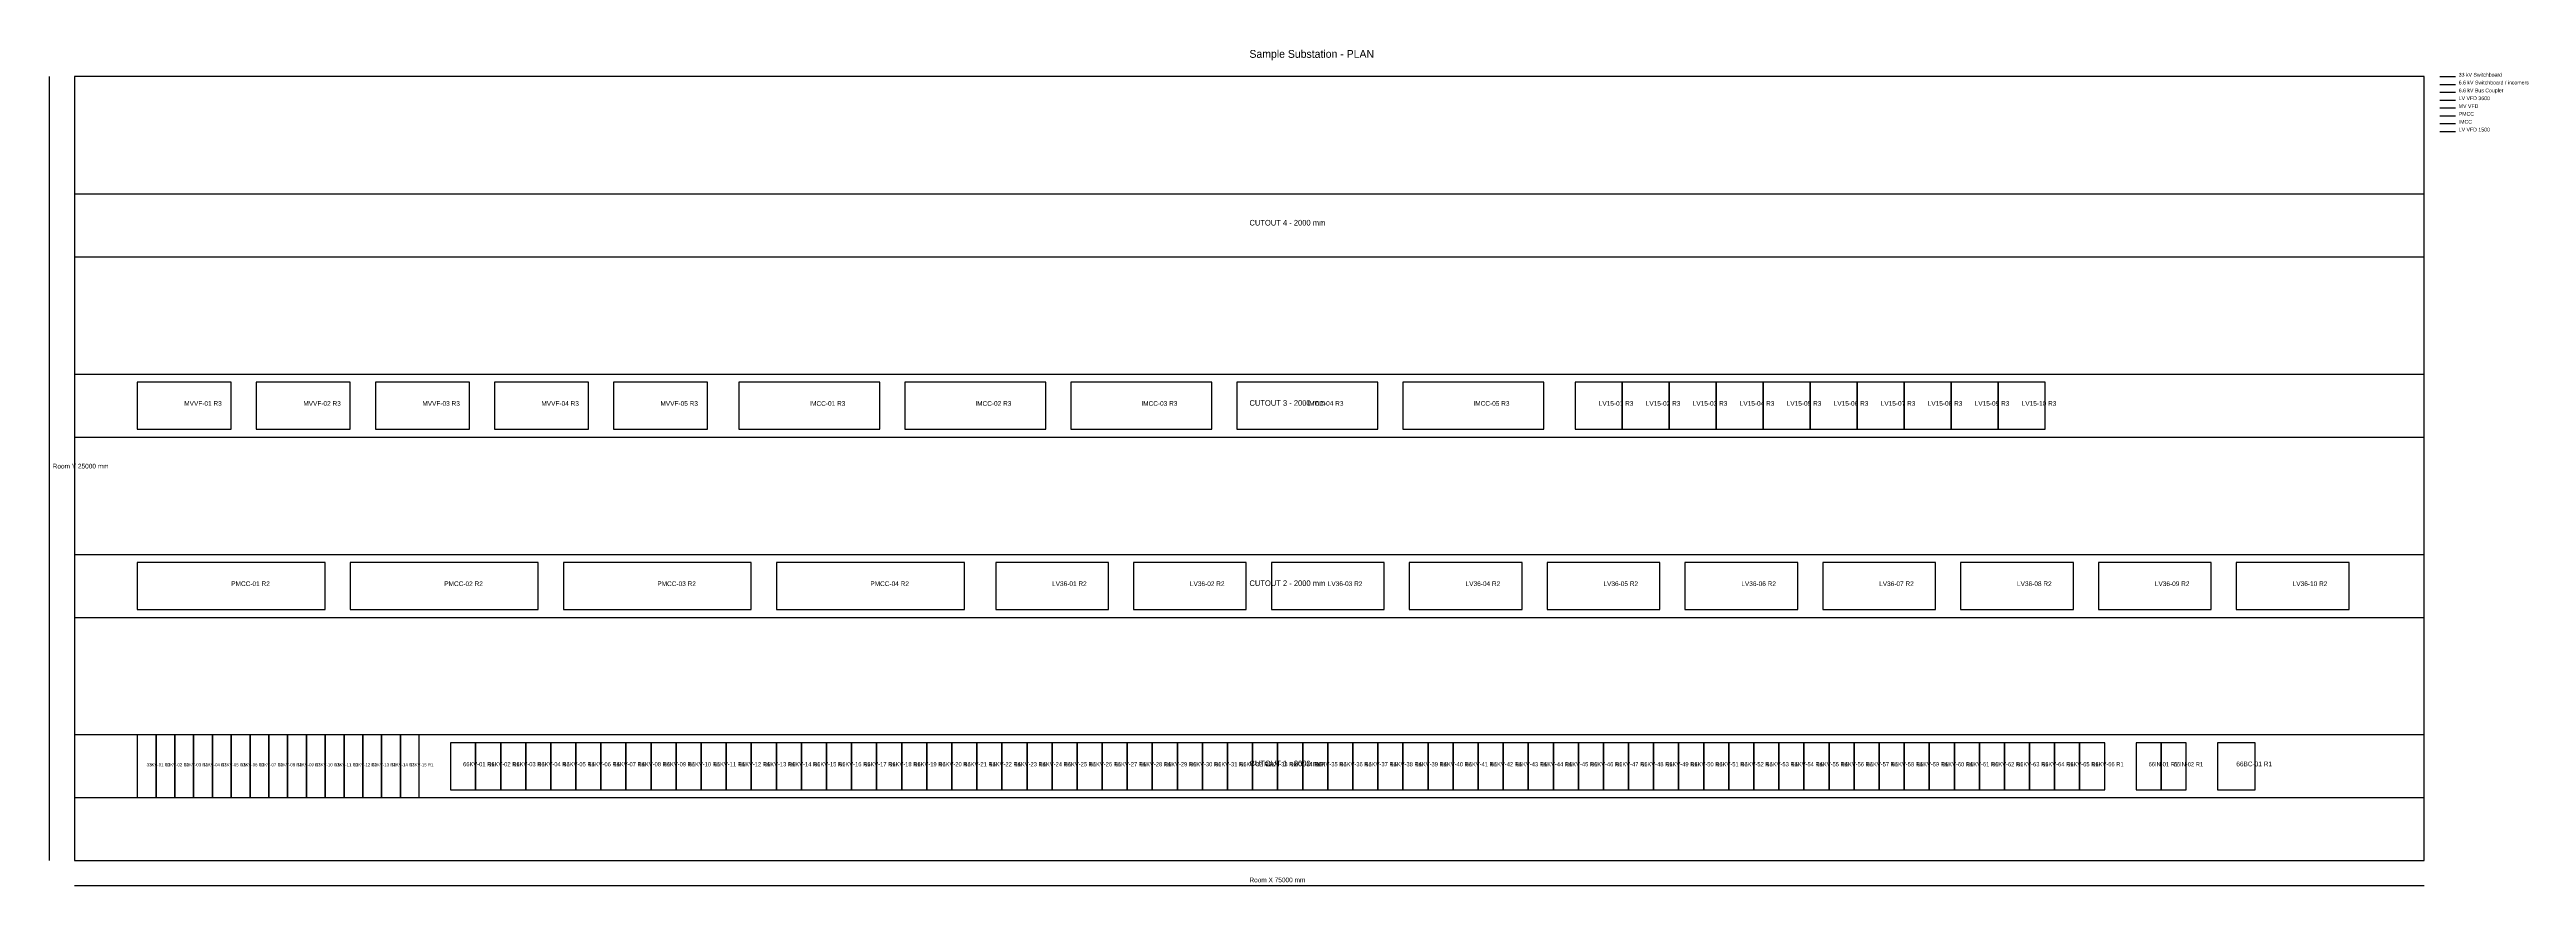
# Model space of a CAD drawing. Extents: x -800 to 78261, y -800 to 25863.
import ezdxf

# ---------------------------------------------------------------- set-up
doc = ezdxf.new("R2010")
doc.units = 0
for name, color, linetype in [('CAT_33KV', 6, 'CONTINUOUS'), ('CAT_66BC', 1, 'CONTINUOUS'), ('CAT_66KV', 5, 'CONTINUOUS'), ('CAT_IMCC', 200, 'CONTINUOUS'), ('CAT_LV15', 2, 'CONTINUOUS'), ('CAT_LV36', 3, 'CONTINUOUS'), ('CAT_MV', 30, 'CONTINUOUS'), ('CAT_PMCC', 210, 'CONTINUOUS'), ('CUTOUT', 30, 'CONTINUOUS'), ('DIMENSION', 7, 'CONTINUOUS'), ('TEXT', 7, 'CONTINUOUS'), ('WALL', 7, 'CONTINUOUS')]:
    doc.layers.add(name, color=color, linetype=linetype)

msp = doc.modelspace()

# ---------------------------------------------------------------- linework, layer by layer
at = {"layer": 'CAT_33KV'}
for p, q in [((75500, 25000), (76000, 25000)), ((2600, 4000), (2000, 4000)), ((2000, 4000), (2000, 2000)), ((2600, 2000), (2600, 4000)), ((3200, 4000), (2600, 4000)), ((2600, 4000), (2600, 2000)), ((3200, 2000), (3200, 4000)), ((3800, 4000), (3200, 4000)), ((3200, 4000), (3200, 2000)), ((3800, 2000), (3800, 4000)), ((4400, 4000), (3800, 4000)), ((3800, 4000), (3800, 2000)), ((4400, 2000), (4400, 4000)), ((5000, 4000), (4400, 4000)), ((4400, 4000), (4400, 2000)), ((5000, 2000), (5000, 4000)), ((5600, 4000), (5000, 4000)), ((5000, 4000), (5000, 2000)), ((5600, 2000), (5600, 4000)), ((6200, 4000), (5600, 4000)), ((5600, 4000), (5600, 2000)), ((6200, 2000), (6200, 4000)), ((6800, 4000), (6200, 4000)), ((6200, 4000), (6200, 2000)), ((6800, 2000), (6800, 4000)), ((7400, 4000), (6800, 4000)), ((6800, 4000), (6800, 2000)), ((7400, 2000), (7400, 4000)), ((8000, 4000), (7400, 4000)), ((7400, 4000), (7400, 2000)), ((8000, 2000), (8000, 4000)), ((8600, 4000), (8000, 4000)), ((8000, 4000), (8000, 2000)), ((8600, 2000), (8600, 4000)), ((9200, 4000), (8600, 4000)), ((8600, 4000), (8600, 2000)), ((9200, 2000), (9200, 4000)), ((9800, 4000), (9200, 4000)), ((9200, 4000), (9200, 2000)), ((9800, 2000), (9800, 4000)), ((10400, 4000), (9800, 4000)), ((9800, 4000), (9800, 2000)), ((10400, 2000), (10400, 4000)), ((11000, 4000), (10400, 4000)), ((10400, 4000), (10400, 2000)), ((11000, 2000), (11000, 4000)), ((2000, 2000), (2600, 2000)), ((2600, 2000), (3200, 2000)), ((3200, 2000), (3800, 2000)), ((3800, 2000), (4400, 2000)), ((4400, 2000), (5000, 2000)), ((5000, 2000), (5600, 2000)), ((5600, 2000), (6200, 2000)), ((6200, 2000), (6800, 2000)), ((6800, 2000), (7400, 2000)), ((7400, 2000), (8000, 2000)), ((8000, 2000), (8600, 2000)), ((8600, 2000), (9200, 2000)), ((9200, 2000), (9800, 2000)), ((9800, 2000), (10400, 2000)), ((10400, 2000), (11000, 2000))]:
    msp.add_line(p, q, dxfattribs=at)
at = {"layer": 'CAT_66BC'}
for p, q in [((75500, 24500), (76000, 24500)), ((69600, 3750), (68400, 3750)), ((68400, 3750), (68400, 2250)), ((69600, 2250), (69600, 3750)), ((68400, 2250), (69600, 2250))]:
    msp.add_line(p, q, dxfattribs=at)
at = {"layer": 'CAT_66KV'}
for p, q in [((75500, 24750), (76000, 24750)), ((12800, 3750), (12000, 3750)), ((12000, 3750), (12000, 2250)), ((12800, 2250), (12800, 3750)), ((13600, 3750), (12800, 3750)), ((12800, 3750), (12800, 2250)), ((13600, 2250), (13600, 3750)), ((14400, 3750), (13600, 3750)), ((13600, 3750), (13600, 2250)), ((14400, 2250), (14400, 3750)), ((15200, 3750), (14400, 3750)), ((14400, 3750), (14400, 2250)), ((15200, 2250), (15200, 3750)), ((16000, 3750), (15200, 3750)), ((15200, 3750), (15200, 2250)), ((16000, 2250), (16000, 3750)), ((16800, 3750), (16000, 3750)), ((16000, 3750), (16000, 2250)), ((16800, 2250), (16800, 3750)), ((17600, 3750), (16800, 3750)), ((16800, 3750), (16800, 2250)), ((17600, 2250), (17600, 3750)), ((18400, 3750), (17600, 3750)), ((17600, 3750), (17600, 2250)), ((18400, 2250), (18400, 3750)), ((19200, 3750), (18400, 3750)), ((18400, 3750), (18400, 2250)), ((19200, 2250), (19200, 3750)), ((20000, 3750), (19200, 3750)), ((19200, 3750), (19200, 2250)), ((20000, 2250), (20000, 3750)), ((20800, 3750), (20000, 3750)), ((20000, 3750), (20000, 2250)), ((20800, 2250), (20800, 3750)), ((21600, 3750), (20800, 3750)), ((20800, 3750), (20800, 2250)), ((21600, 2250), (21600, 3750)), ((22400, 3750), (21600, 3750)), ((21600, 3750), (21600, 2250)), ((22400, 2250), (22400, 3750)), ((23200, 3750), (22400, 3750)), ((22400, 3750), (22400, 2250)), ((23200, 2250), (23200, 3750)), ((24000, 3750), (23200, 3750)), ((23200, 3750), (23200, 2250)), ((24000, 2250), (24000, 3750)), ((24800, 3750), (24000, 3750)), ((24000, 3750), (24000, 2250)), ((24800, 2250), (24800, 3750)), ((25600, 3750), (24800, 3750)), ((24800, 3750), (24800, 2250)), ((25600, 2250), (25600, 3750)), ((26400, 3750), (25600, 3750)), ((25600, 3750), (25600, 2250)), ((26400, 2250), (26400, 3750)), ((27200, 3750), (26400, 3750)), ((26400, 3750), (26400, 2250)), ((27200, 2250), (27200, 3750)), ((28000, 3750), (27200, 3750)), ((27200, 3750), (27200, 2250)), ((28000, 2250), (28000, 3750)), ((28800, 3750), (28000, 3750)), ((28000, 3750), (28000, 2250)), ((28800, 2250), (28800, 3750)), ((29600, 3750), (28800, 3750)), ((28800, 3750), (28800, 2250)), ((29600, 2250), (29600, 3750)), ((30400, 3750), (29600, 3750)), ((29600, 3750), (29600, 2250)), ((30400, 2250), (30400, 3750)), ((31200, 3750), (30400, 3750)), ((30400, 3750), (30400, 2250)), ((31200, 2250), (31200, 3750)), ((32000, 3750), (31200, 3750)), ((31200, 3750), (31200, 2250)), ((32000, 2250), (32000, 3750)), ((32800, 3750), (32000, 3750)), ((32000, 3750), (32000, 2250)), ((32800, 2250), (32800, 3750)), ((33600, 3750), (32800, 3750)), ((32800, 3750), (32800, 2250)), ((33600, 2250), (33600, 3750)), ((34400, 3750), (33600, 3750)), ((33600, 3750), (33600, 2250)), ((34400, 2250), (34400, 3750)), ((35200, 3750), (34400, 3750)), ((34400, 3750), (34400, 2250)), ((35200, 2250), (35200, 3750)), ((36000, 3750), (35200, 3750)), ((35200, 3750), (35200, 2250)), ((36000, 2250), (36000, 3750)), ((36800, 3750), (36000, 3750)), ((36000, 3750), (36000, 2250)), ((36800, 2250), (36800, 3750)), ((37600, 3750), (36800, 3750)), ((36800, 3750), (36800, 2250)), ((37600, 2250), (37600, 3750)), ((38400, 3750), (37600, 3750)), ((37600, 3750), (37600, 2250)), ((38400, 2250), (38400, 3750)), ((39200, 3750), (38400, 3750)), ((38400, 3750), (38400, 2250)), ((39200, 2250), (39200, 3750)), ((40000, 3750), (39200, 3750)), ((39200, 3750), (39200, 2250)), ((40000, 2250), (40000, 3750)), ((40800, 3750), (40000, 3750)), ((40000, 3750), (40000, 2250)), ((40800, 2250), (40800, 3750)), ((41600, 3750), (40800, 3750)), ((40800, 3750), (40800, 2250)), ((41600, 2250), (41600, 3750)), ((42400, 3750), (41600, 3750)), ((41600, 3750), (41600, 2250)), ((42400, 2250), (42400, 3750)), ((43200, 3750), (42400, 3750)), ((42400, 3750), (42400, 2250)), ((43200, 2250), (43200, 3750)), ((44000, 3750), (43200, 3750)), ((43200, 3750), (43200, 2250)), ((44000, 2250), (44000, 3750)), ((44800, 3750), (44000, 3750)), ((44000, 3750), (44000, 2250)), ((44800, 2250), (44800, 3750)), ((45600, 3750), (44800, 3750)), ((44800, 3750), (44800, 2250)), ((45600, 2250), (45600, 3750)), ((46400, 3750), (45600, 3750)), ((45600, 3750), (45600, 2250)), ((46400, 2250), (46400, 3750)), ((47200, 3750), (46400, 3750)), ((46400, 3750), (46400, 2250)), ((47200, 2250), (47200, 3750)), ((48000, 3750), (47200, 3750)), ((47200, 3750), (47200, 2250)), ((48000, 2250), (48000, 3750)), ((48800, 3750), (48000, 3750)), ((48000, 3750), (48000, 2250)), ((48800, 2250), (48800, 3750)), ((49600, 3750), (48800, 3750)), ((48800, 3750), (48800, 2250)), ((49600, 2250), (49600, 3750)), ((50400, 3750), (49600, 3750)), ((49600, 3750), (49600, 2250)), ((50400, 2250), (50400, 3750)), ((51200, 3750), (50400, 3750)), ((50400, 3750), (50400, 2250)), ((51200, 2250), (51200, 3750)), ((52000, 3750), (51200, 3750)), ((51200, 3750), (51200, 2250)), ((52000, 2250), (52000, 3750)), ((52800, 3750), (52000, 3750)), ((52000, 3750), (52000, 2250)), ((52800, 2250), (52800, 3750)), ((53600, 3750), (52800, 3750)), ((52800, 3750), (52800, 2250)), ((53600, 2250), (53600, 3750)), ((54400, 3750), (53600, 3750)), ((53600, 3750), (53600, 2250)), ((54400, 2250), (54400, 3750)), ((55200, 3750), (54400, 3750)), ((54400, 3750), (54400, 2250)), ((55200, 2250), (55200, 3750)), ((56000, 3750), (55200, 3750)), ((55200, 3750), (55200, 2250)), ((56000, 2250), (56000, 3750)), ((56800, 3750), (56000, 3750)), ((56000, 3750), (56000, 2250)), ((56800, 2250), (56800, 3750)), ((57600, 3750), (56800, 3750)), ((56800, 3750), (56800, 2250)), ((57600, 2250), (57600, 3750)), ((58400, 3750), (57600, 3750)), ((57600, 3750), (57600, 2250)), ((58400, 2250), (58400, 3750)), ((59200, 3750), (58400, 3750)), ((58400, 3750), (58400, 2250)), ((59200, 2250), (59200, 3750)), ((60000, 3750), (59200, 3750)), ((59200, 3750), (59200, 2250)), ((60000, 2250), (60000, 3750)), ((60800, 3750), (60000, 3750)), ((60000, 3750), (60000, 2250)), ((60800, 2250), (60800, 3750)), ((61600, 3750), (60800, 3750)), ((60800, 3750), (60800, 2250)), ((61600, 2250), (61600, 3750)), ((62400, 3750), (61600, 3750)), ((61600, 3750), (61600, 2250)), ((62400, 2250), (62400, 3750)), ((63200, 3750), (62400, 3750)), ((62400, 3750), (62400, 2250)), ((63200, 2250), (63200, 3750)), ((64000, 3750), (63200, 3750)), ((63200, 3750), (63200, 2250)), ((64000, 2250), (64000, 3750)), ((64800, 3750), (64000, 3750)), ((64000, 3750), (64000, 2250)), ((64800, 2250), (64800, 3750)), ((66600, 3750), (65800, 3750)), ((65800, 3750), (65800, 2250)), ((66600, 2250), (66600, 3750)), ((67400, 3750), (66600, 3750)), ((66600, 3750), (66600, 2250)), ((67400, 2250), (67400, 3750)), ((12000, 2250), (12800, 2250)), ((12800, 2250), (13600, 2250)), ((13600, 2250), (14400, 2250)), ((14400, 2250), (15200, 2250)), ((15200, 2250), (16000, 2250)), ((16000, 2250), (16800, 2250)), ((16800, 2250), (17600, 2250)), ((17600, 2250), (18400, 2250)), ((18400, 2250), (19200, 2250)), ((19200, 2250), (20000, 2250)), ((20000, 2250), (20800, 2250)), ((20800, 2250), (21600, 2250)), ((21600, 2250), (22400, 2250)), ((22400, 2250), (23200, 2250)), ((23200, 2250), (24000, 2250)), ((24000, 2250), (24800, 2250)), ((24800, 2250), (25600, 2250)), ((25600, 2250), (26400, 2250)), ((26400, 2250), (27200, 2250)), ((27200, 2250), (28000, 2250)), ((28000, 2250), (28800, 2250)), ((28800, 2250), (29600, 2250)), ((29600, 2250), (30400, 2250)), ((30400, 2250), (31200, 2250)), ((31200, 2250), (32000, 2250)), ((32000, 2250), (32800, 2250)), ((32800, 2250), (33600, 2250)), ((33600, 2250), (34400, 2250)), ((34400, 2250), (35200, 2250)), ((35200, 2250), (36000, 2250)), ((36000, 2250), (36800, 2250)), ((36800, 2250), (37600, 2250)), ((37600, 2250), (38400, 2250)), ((38400, 2250), (39200, 2250)), ((39200, 2250), (40000, 2250)), ((40000, 2250), (40800, 2250)), ((40800, 2250), (41600, 2250)), ((41600, 2250), (42400, 2250)), ((42400, 2250), (43200, 2250)), ((43200, 2250), (44000, 2250)), ((44000, 2250), (44800, 2250)), ((44800, 2250), (45600, 2250)), ((45600, 2250), (46400, 2250)), ((46400, 2250), (47200, 2250)), ((47200, 2250), (48000, 2250)), ((48000, 2250), (48800, 2250)), ((48800, 2250), (49600, 2250)), ((49600, 2250), (50400, 2250)), ((50400, 2250), (51200, 2250)), ((51200, 2250), (52000, 2250)), ((52000, 2250), (52800, 2250)), ((52800, 2250), (53600, 2250)), ((53600, 2250), (54400, 2250)), ((54400, 2250), (55200, 2250)), ((55200, 2250), (56000, 2250)), ((56000, 2250), (56800, 2250)), ((56800, 2250), (57600, 2250)), ((57600, 2250), (58400, 2250)), ((58400, 2250), (59200, 2250)), ((59200, 2250), (60000, 2250)), ((60000, 2250), (60800, 2250)), ((60800, 2250), (61600, 2250)), ((61600, 2250), (62400, 2250)), ((62400, 2250), (63200, 2250)), ((63200, 2250), (64000, 2250)), ((64000, 2250), (64800, 2250)), ((65800, 2250), (66600, 2250)), ((66600, 2250), (67400, 2250))]:
    msp.add_line(p, q, dxfattribs=at)
at = {"layer": 'CAT_IMCC'}
for p, q in [((75500, 23500), (76000, 23500)), ((25700, 15250), (21200, 15250)), ((21200, 15250), (21200, 13750)), ((25700, 13750), (25700, 15250)), ((31000, 15250), (26500, 15250)), ((26500, 15250), (26500, 13750)), ((31000, 13750), (31000, 15250)), ((36300, 15250), (31800, 15250)), ((31800, 15250), (31800, 13750)), ((36300, 13750), (36300, 15250)), ((41600, 15250), (37100, 15250)), ((37100, 15250), (37100, 13750)), ((41600, 13750), (41600, 15250)), ((46900, 15250), (42400, 15250)), ((42400, 15250), (42400, 13750)), ((46900, 13750), (46900, 15250)), ((21200, 13750), (25700, 13750)), ((26500, 13750), (31000, 13750)), ((31800, 13750), (36300, 13750)), ((37100, 13750), (41600, 13750)), ((42400, 13750), (46900, 13750))]:
    msp.add_line(p, q, dxfattribs=at)
at = {"layer": 'CAT_LV15'}
for p, q in [((75500, 23250), (76000, 23250)), ((49400, 15250), (47900, 15250)), ((47900, 15250), (47900, 13750)), ((49400, 13750), (49400, 15250)), ((50900, 15250), (49400, 15250)), ((49400, 15250), (49400, 13750)), ((50900, 13750), (50900, 15250)), ((52400, 15250), (50900, 15250)), ((50900, 15250), (50900, 13750)), ((52400, 13750), (52400, 15250)), ((53900, 15250), (52400, 15250)), ((52400, 15250), (52400, 13750)), ((53900, 13750), (53900, 15250)), ((55400, 15250), (53900, 15250)), ((53900, 15250), (53900, 13750)), ((55400, 13750), (55400, 15250)), ((56900, 15250), (55400, 15250)), ((55400, 15250), (55400, 13750)), ((56900, 13750), (56900, 15250)), ((58400, 15250), (56900, 15250)), ((56900, 15250), (56900, 13750)), ((58400, 13750), (58400, 15250)), ((59900, 15250), (58400, 15250)), ((58400, 15250), (58400, 13750)), ((59900, 13750), (59900, 15250)), ((61400, 15250), (59900, 15250)), ((59900, 15250), (59900, 13750)), ((61400, 13750), (61400, 15250)), ((62900, 15250), (61400, 15250)), ((61400, 15250), (61400, 13750)), ((62900, 13750), (62900, 15250)), ((47900, 13750), (49400, 13750)), ((49400, 13750), (50900, 13750)), ((50900, 13750), (52400, 13750)), ((52400, 13750), (53900, 13750)), ((53900, 13750), (55400, 13750)), ((55400, 13750), (56900, 13750)), ((56900, 13750), (58400, 13750)), ((58400, 13750), (59900, 13750)), ((59900, 13750), (61400, 13750)), ((61400, 13750), (62900, 13750))]:
    msp.add_line(p, q, dxfattribs=at)
at = {"layer": 'CAT_LV36'}
for p, q in [((75500, 24250), (76000, 24250)), ((33000, 9500), (29400, 9500)), ((29400, 9500), (29400, 8000)), ((33000, 8000), (33000, 9500)), ((37400, 9500), (33800, 9500)), ((33800, 9500), (33800, 8000)), ((37400, 8000), (37400, 9500)), ((41800, 9500), (38200, 9500)), ((38200, 9500), (38200, 8000)), ((41800, 8000), (41800, 9500)), ((46200, 9500), (42600, 9500)), ((42600, 9500), (42600, 8000)), ((46200, 8000), (46200, 9500)), ((50600, 9500), (47000, 9500)), ((47000, 9500), (47000, 8000)), ((50600, 8000), (50600, 9500)), ((55000, 9500), (51400, 9500)), ((51400, 9500), (51400, 8000)), ((55000, 8000), (55000, 9500)), ((59400, 9500), (55800, 9500)), ((55800, 9500), (55800, 8000)), ((59400, 8000), (59400, 9500)), ((63800, 9500), (60200, 9500)), ((60200, 9500), (60200, 8000)), ((63800, 8000), (63800, 9500)), ((68200, 9500), (64600, 9500)), ((64600, 9500), (64600, 8000)), ((68200, 8000), (68200, 9500)), ((72600, 9500), (69000, 9500)), ((69000, 9500), (69000, 8000)), ((72600, 8000), (72600, 9500)), ((29400, 8000), (33000, 8000)), ((33800, 8000), (37400, 8000)), ((38200, 8000), (41800, 8000)), ((42600, 8000), (46200, 8000)), ((47000, 8000), (50600, 8000)), ((51400, 8000), (55000, 8000)), ((55800, 8000), (59400, 8000)), ((60200, 8000), (63800, 8000)), ((64600, 8000), (68200, 8000)), ((69000, 8000), (72600, 8000))]:
    msp.add_line(p, q, dxfattribs=at)
at = {"layer": 'CAT_MV'}
for p, q in [((75500, 24000), (76000, 24000)), ((5000, 15250), (2000, 15250)), ((2000, 15250), (2000, 13750)), ((5000, 13750), (5000, 15250)), ((8800, 15250), (5800, 15250)), ((5800, 15250), (5800, 13750)), ((8800, 13750), (8800, 15250)), ((12600, 15250), (9600, 15250)), ((9600, 15250), (9600, 13750)), ((12600, 13750), (12600, 15250)), ((16400, 15250), (13400, 15250)), ((13400, 15250), (13400, 13750)), ((16400, 13750), (16400, 15250)), ((20200, 15250), (17200, 15250)), ((17200, 15250), (17200, 13750)), ((20200, 13750), (20200, 15250)), ((2000, 13750), (5000, 13750)), ((5800, 13750), (8800, 13750)), ((9600, 13750), (12600, 13750)), ((13400, 13750), (16400, 13750)), ((17200, 13750), (20200, 13750))]:
    msp.add_line(p, q, dxfattribs=at)
at = {"layer": 'CAT_PMCC'}
for p, q in [((75500, 23750), (76000, 23750)), ((8000, 9500), (2000, 9500)), ((2000, 9500), (2000, 8000)), ((8000, 8000), (8000, 9500)), ((14800, 9500), (8800, 9500)), ((8800, 9500), (8800, 8000)), ((14800, 8000), (14800, 9500)), ((21600, 9500), (15600, 9500)), ((15600, 9500), (15600, 8000)), ((21600, 8000), (21600, 9500)), ((28400, 9500), (22400, 9500)), ((22400, 9500), (22400, 8000)), ((28400, 8000), (28400, 9500)), ((2000, 8000), (8000, 8000)), ((8800, 8000), (14800, 8000)), ((15600, 8000), (21600, 8000)), ((22400, 8000), (28400, 8000))]:
    msp.add_line(p, q, dxfattribs=at)
at = {"layer": 'CUTOUT'}
for p, q in [((75000, 21250), (0, 21250)), ((0, 21250), (0, 19250)), ((75000, 19250), (75000, 21250)), ((0, 19250), (75000, 19250)), ((75000, 15500), (0, 15500)), ((0, 15500), (0, 13500)), ((75000, 13500), (75000, 15500)), ((0, 13500), (75000, 13500)), ((75000, 9750), (0, 9750)), ((0, 9750), (0, 7750)), ((75000, 7750), (75000, 9750)), ((0, 7750), (75000, 7750)), ((75000, 4000), (0, 4000)), ((0, 4000), (0, 2000)), ((75000, 2000), (75000, 4000)), ((0, 2000), (75000, 2000))]:
    msp.add_line(p, q, dxfattribs=at)
at = {"layer": 'DIMENSION'}
for p, q in [((-800, 0), (-800, 25000)), ((0, -800), (75000, -800))]:
    msp.add_line(p, q, dxfattribs=at)
at = {"layer": 'WALL'}
for p, q in [((75000, 25000), (0, 25000)), ((0, 25000), (0, 0)), ((75000, 0), (75000, 25000)), ((0, 0), (75000, 0))]:
    msp.add_line(p, q, dxfattribs=at)

# ---------------------------------------------------------------- texts
at = {"layer": 'CAT_33KV'}
for s, height, p in [('33 kV Switchboard', 120, (76100, 25000)), ('33KV-01 R1', 100, (2300, 3000)), ('33KV-02 R1', 100, (2900, 3000)), ('33KV-03 R1', 100, (3500, 3000)), ('33KV-04 R1', 100, (4100, 3000)), ('33KV-05 R1', 100, (4700, 3000)), ('33KV-06 R1', 100, (5300, 3000)), ('33KV-07 R1', 100, (5900, 3000)), ('33KV-08 R1', 100, (6500, 3000)), ('33KV-09 R1', 100, (7100, 3000)), ('33KV-10 R1', 100, (7700, 3000)), ('33KV-11 R1', 100, (8300, 3000)), ('33KV-12 R1', 100, (8900, 3000)), ('33KV-13 R1', 100, (9500, 3000)), ('33KV-14 R1', 100, (10100, 3000)), ('33KV-15 R1', 100, (10700, 3000))]:
    msp.add_text(s, height=height, dxfattribs=at).set_placement(p)
at = {"layer": 'CAT_66BC'}
for s, height, p in [('6.6 kV Bus Coupler', 120, (76100, 24500)), ('66BC-01 R1', 150, (69000, 3000))]:
    msp.add_text(s, height=height, dxfattribs=at).set_placement(p)
at = {"layer": 'CAT_66KV'}
for s, height, p in [('6.6 kV Switchboard / incomers', 120, (76100, 24750)), ('66KV-01 R1', 133.3, (12400, 3000)), ('66KV-02 R1', 133.3, (13200, 3000)), ('66KV-03 R1', 133.3, (14000, 3000)), ('66KV-04 R1', 133.3, (14800, 3000)), ('66KV-05 R1', 133.3, (15600, 3000)), ('66KV-06 R1', 133.3, (16400, 3000)), ('66KV-07 R1', 133.3, (17200, 3000)), ('66KV-08 R1', 133.3, (18000, 3000)), ('66KV-09 R1', 133.3, (18800, 3000)), ('66KV-10 R1', 133.3, (19600, 3000)), ('66KV-11 R1', 133.3, (20400, 3000)), ('66KV-12 R1', 133.3, (21200, 3000)), ('66KV-13 R1', 133.3, (22000, 3000)), ('66KV-14 R1', 133.3, (22800, 3000)), ('66KV-15 R1', 133.3, (23600, 3000)), ('66KV-16 R1', 133.3, (24400, 3000)), ('66KV-17 R1', 133.3, (25200, 3000)), ('66KV-18 R1', 133.3, (26000, 3000)), ('66KV-19 R1', 133.3, (26800, 3000)), ('66KV-20 R1', 133.3, (27600, 3000)), ('66KV-21 R1', 133.3, (28400, 3000)), ('66KV-22 R1', 133.3, (29200, 3000)), ('66KV-23 R1', 133.3, (30000, 3000)), ('66KV-24 R1', 133.3, (30800, 3000)), ('66KV-25 R1', 133.3, (31600, 3000)), ('66KV-26 R1', 133.3, (32400, 3000)), ('66KV-27 R1', 133.3, (33200, 3000)), ('66KV-28 R1', 133.3, (34000, 3000)), ('66KV-29 R1', 133.3, (34800, 3000)), ('66KV-30 R1', 133.3, (35600, 3000)), ('66KV-31 R1', 133.3, (36400, 3000)), ('66KV-32 R1', 133.3, (37200, 3000)), ('66KV-33 R1', 133.3, (38000, 3000)), ('66KV-34 R1', 133.3, (38800, 3000)), ('66KV-35 R1', 133.3, (39600, 3000)), ('66KV-36 R1', 133.3, (40400, 3000)), ('66KV-37 R1', 133.3, (41200, 3000)), ('66KV-38 R1', 133.3, (42000, 3000)), ('66KV-39 R1', 133.3, (42800, 3000)), ('66KV-40 R1', 133.3, (43600, 3000)), ('66KV-41 R1', 133.3, (44400, 3000)), ('66KV-42 R1', 133.3, (45200, 3000)), ('66KV-43 R1', 133.3, (46000, 3000)), ('66KV-44 R1', 133.3, (46800, 3000)), ('66KV-45 R1', 133.3, (47600, 3000)), ('66KV-46 R1', 133.3, (48400, 3000)), ('66KV-47 R1', 133.3, (49200, 3000)), ('66KV-48 R1', 133.3, (50000, 3000)), ('66KV-49 R1', 133.3, (50800, 3000)), ('66KV-50 R1', 133.3, (51600, 3000)), ('66KV-51 R1', 133.3, (52400, 3000)), ('66KV-52 R1', 133.3, (53200, 3000)), ('66KV-53 R1', 133.3, (54000, 3000)), ('66KV-54 R1', 133.3, (54800, 3000)), ('66KV-55 R1', 133.3, (55600, 3000)), ('66KV-56 R1', 133.3, (56400, 3000)), ('66KV-57 R1', 133.3, (57200, 3000)), ('66KV-58 R1', 133.3, (58000, 3000)), ('66KV-59 R1', 133.3, (58800, 3000)), ('66KV-60 R1', 133.3, (59600, 3000)), ('66KV-61 R1', 133.3, (60400, 3000)), ('66KV-62 R1', 133.3, (61200, 3000)), ('66KV-63 R1', 133.3, (62000, 3000)), ('66KV-64 R1', 133.3, (62800, 3000)), ('66KV-65 R1', 133.3, (63600, 3000)), ('66KV-66 R1', 133.3, (64400, 3000)), ('66IN-01 R1', 133.3, (66200, 3000)), ('66IN-02 R1', 133.3, (67000, 3000))]:
    msp.add_text(s, height=height, dxfattribs=at).set_placement(p)
at = {"layer": 'CAT_IMCC'}
for s, height, p in [('IMCC', 120, (76100, 23500)), ('IMCC-01 R3', 150, (23450, 14500)), ('IMCC-02 R3', 150, (28750, 14500)), ('IMCC-03 R3', 150, (34050, 14500)), ('IMCC-04 R3', 150, (39350, 14500)), ('IMCC-05 R3', 150, (44650, 14500))]:
    msp.add_text(s, height=height, dxfattribs=at).set_placement(p)
at = {"layer": 'CAT_LV15'}
for s, height, p in [('LV VFD 1500', 120, (76100, 23250)), ('LV15-01 R3', 150, (48650, 14500)), ('LV15-02 R3', 150, (50150, 14500)), ('LV15-03 R3', 150, (51650, 14500)), ('LV15-04 R3', 150, (53150, 14500)), ('LV15-05 R3', 150, (54650, 14500)), ('LV15-06 R3', 150, (56150, 14500)), ('LV15-07 R3', 150, (57650, 14500)), ('LV15-08 R3', 150, (59150, 14500)), ('LV15-09 R3', 150, (60650, 14500)), ('LV15-10 R3', 150, (62150, 14500))]:
    msp.add_text(s, height=height, dxfattribs=at).set_placement(p)
at = {"layer": 'CAT_LV36'}
for s, height, p in [('LV VFD 3600', 120, (76100, 24250)), ('LV36-01 R2', 150, (31200, 8750)), ('LV36-02 R2', 150, (35600, 8750)), ('LV36-03 R2', 150, (40000, 8750)), ('LV36-04 R2', 150, (44400, 8750)), ('LV36-05 R2', 150, (48800, 8750)), ('LV36-06 R2', 150, (53200, 8750)), ('LV36-07 R2', 150, (57600, 8750)), ('LV36-08 R2', 150, (62000, 8750)), ('LV36-09 R2', 150, (66400, 8750)), ('LV36-10 R2', 150, (70800, 8750))]:
    msp.add_text(s, height=height, dxfattribs=at).set_placement(p)
at = {"layer": 'CAT_MV'}
for s, height, p in [('MV VFD', 120, (76100, 24000)), ('MVVF-01 R3', 150, (3500, 14500)), ('MVVF-02 R3', 150, (7300, 14500)), ('MVVF-03 R3', 150, (11100, 14500)), ('MVVF-04 R3', 150, (14900, 14500)), ('MVVF-05 R3', 150, (18700, 14500))]:
    msp.add_text(s, height=height, dxfattribs=at).set_placement(p)
at = {"layer": 'CAT_PMCC'}
for s, height, p in [('PMCC', 120, (76100, 23750)), ('PMCC-01 R2', 150, (5000, 8750)), ('PMCC-02 R2', 150, (11800, 8750)), ('PMCC-03 R2', 150, (18600, 8750)), ('PMCC-04 R2', 150, (25400, 8750))]:
    msp.add_text(s, height=height, dxfattribs=at).set_placement(p)
at = {"layer": 'CUTOUT'}
for s, p in [('CUTOUT 4 - 2000 mm', (37500, 20250)), ('CUTOUT 3 - 2000 mm', (37500, 14500)), ('CUTOUT 2 - 2000 mm', (37500, 8750)), ('CUTOUT 1 - 2000 mm', (37500, 3000))]:
    msp.add_text(s, height=180, dxfattribs=at).set_placement(p)
at = {"layer": 'DIMENSION'}
for s, p in [('Room Y 25000 mm', (-700, 12500)), ('Room X 75000 mm', (37500, -700))]:
    msp.add_text(s, height=150, dxfattribs=at).set_placement(p)
at = {"layer": 'TEXT'}
msp.add_text('Sample Substation - PLAN', height=250, dxfattribs=at).set_placement((37500, 25600))

doc.saveas('drawing.dxf')
